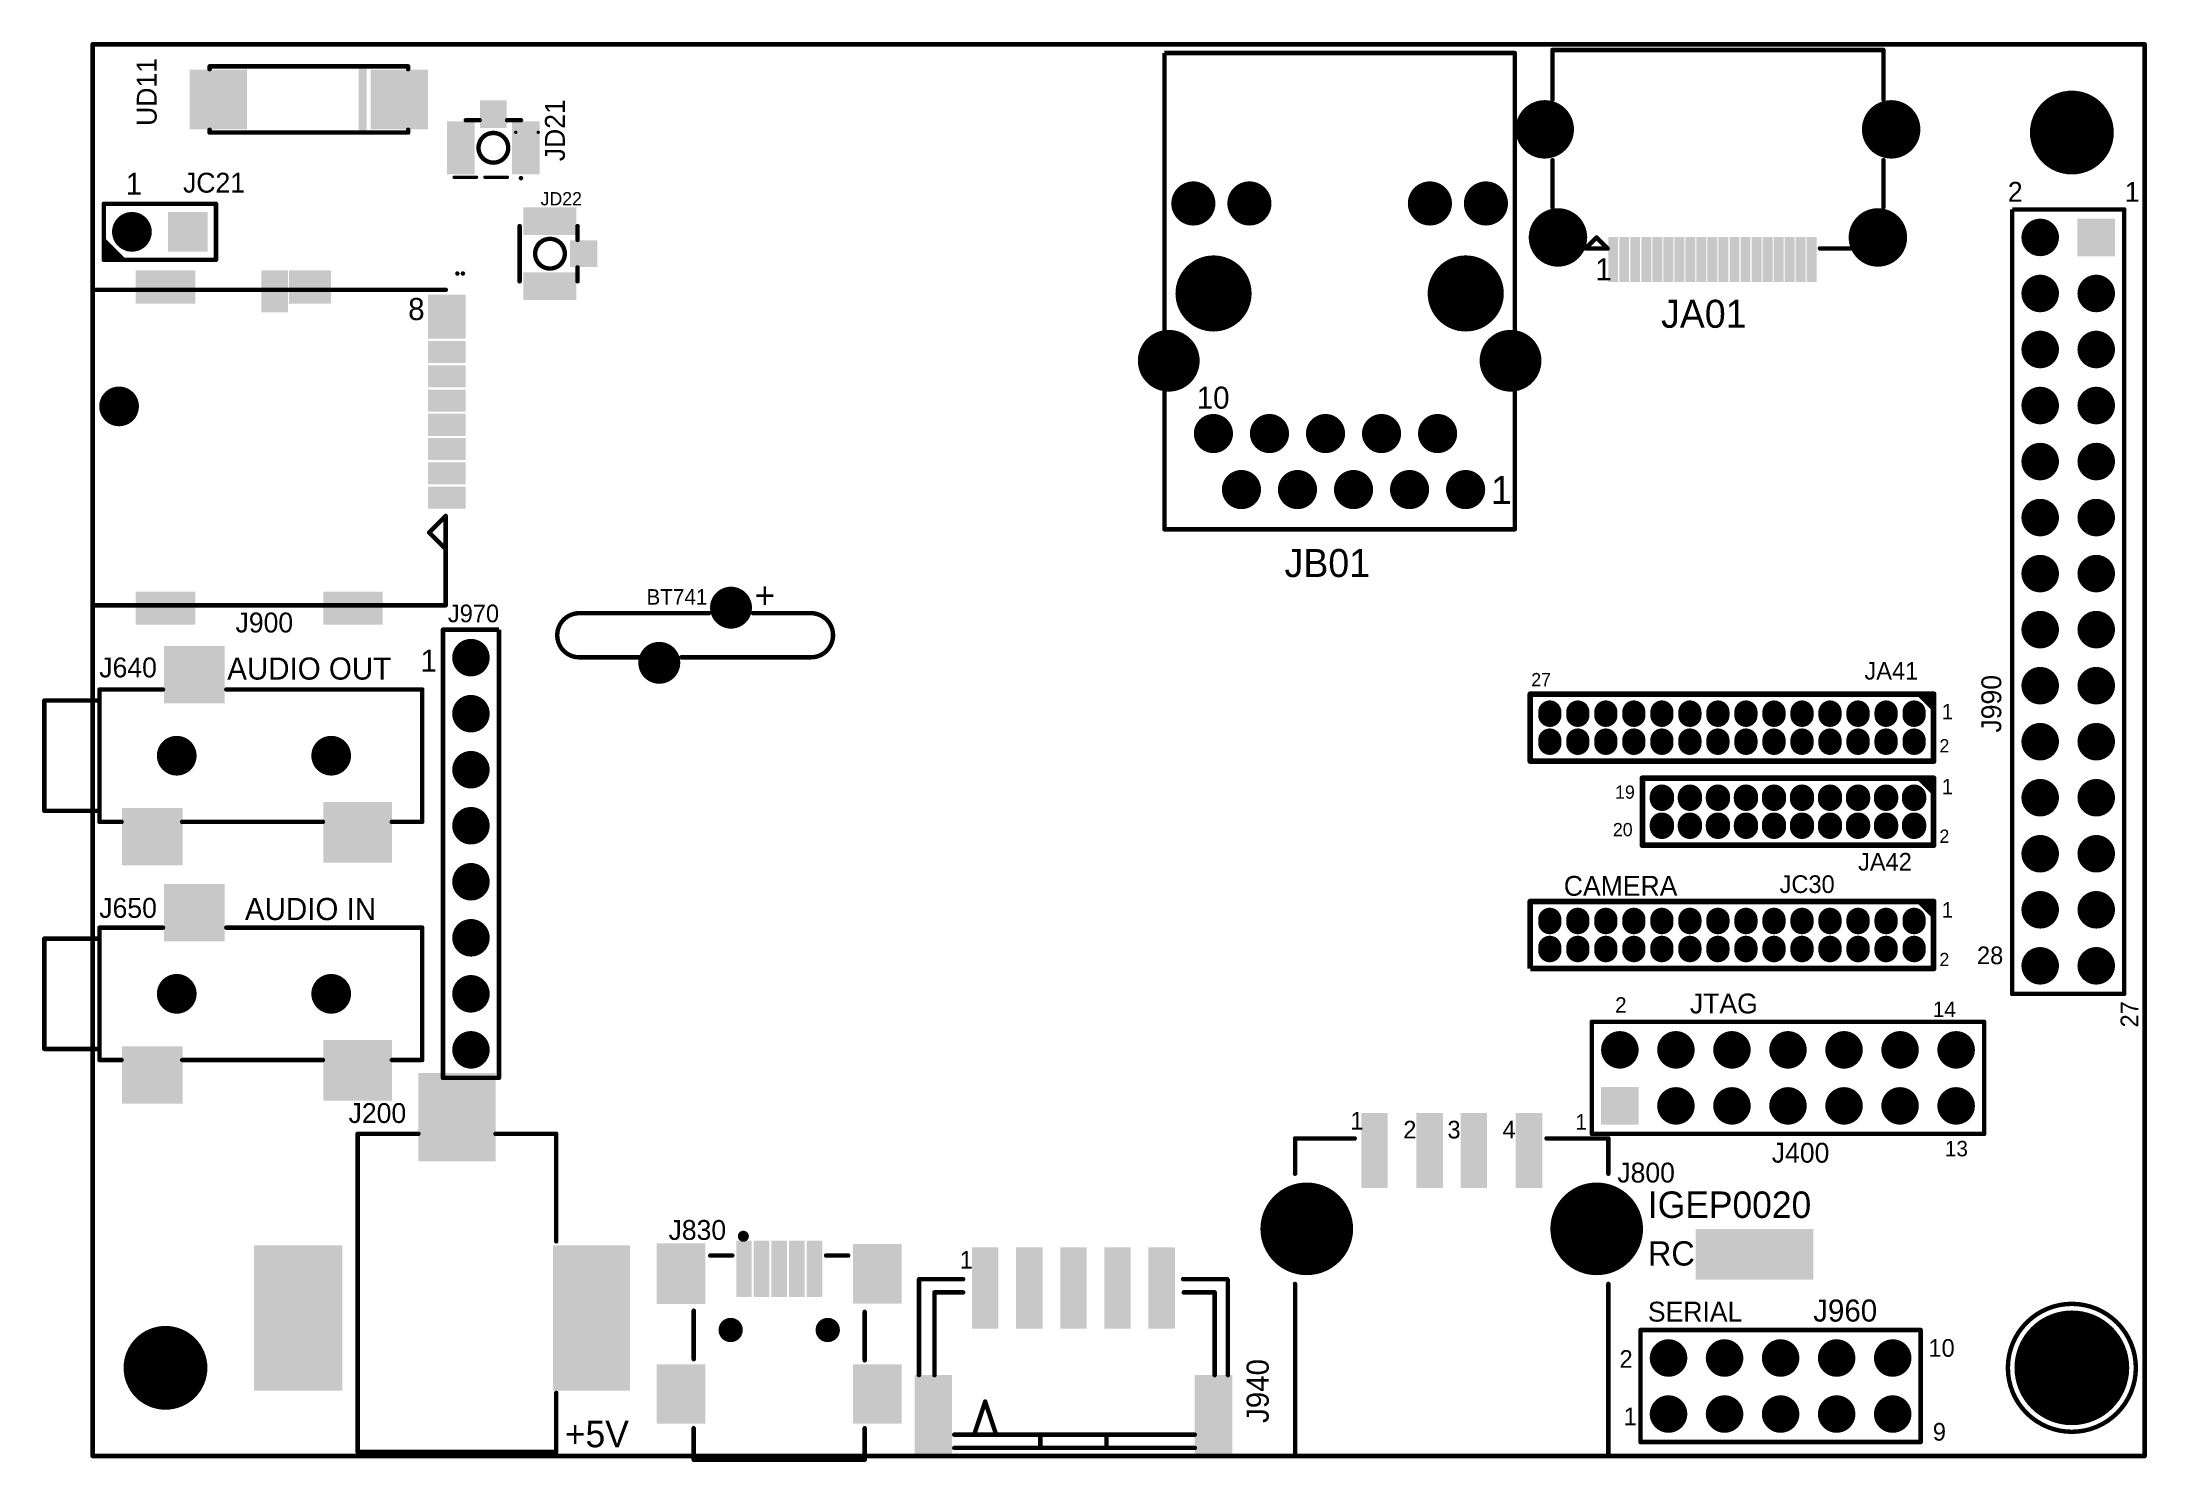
# Model space of a CAD drawing. Extents: x 3.1 to 98.5, y 19.6 to 84.
import ezdxf

# ---------------------------------------------------------------- set-up
doc = ezdxf.new("R2010")
doc.units = 0
doc.header["$MEASUREMENT"] = 0
for name, color, linetype in [('MECHANICAL1', 6, 'CONTINUOUS'), ('TOPOVERLAY', 2, 'CONTINUOUS'), ('TOPSOLDER', 216, 'CONTINUOUS')]:
    doc.layers.add(name, color=color, linetype=linetype)

msp = doc.modelspace()

# ---------------------------------------------------------------- texts
at = {"layer": 'TOPOVERLAY'}
for s, height, rotation, p in [('UD11', 0.9, 90, (8.314, 80.158)), ('JD21', 0.9, 90, (26.814, 78.558)), ('1', 1, 360, (6.91, 77.035)), ('2', 0.9, 360, (92.214, 76.722)), ('1', 0.9, 360, (97.514, 76.722)), ('1', 1, 360, (73.514, 73.158)), ('8', 1, 360, (19.714, 71.358)), ('10', 1, 360, (55.452, 67.34)), ('1', 1.27, 360, (68.787, 63.022)), ('+', 1.2, 180, (36.344, 59.444)), ('J990', 0.9, 90, (91.914, 52.658)), ('28', 0.8, 360, (90.814, 42.158)), ('2', 0.7, 360, (74.414, 39.958)), ('14', 0.7, 360, (88.814, 39.758)), ('27', 0.8, 90, (98.124, 39.289)), ('1', 0.8, 360, (62.414, 34.658)), ('1', 0.7, 360, (72.614, 34.658)), ('2', 0.8, 360, (64.814, 34.258)), ('3', 0.8, 360, (66.814, 34.258)), ('4', 0.8, 360, (69.314, 34.258)), ('13', 0.7, 360, (89.361, 33.447)), ('1', 0.8, 360, (44.714, 28.358)), ('10', 0.8, 360, (88.614, 24.358)), ('J940', 1, 90, (58.714, 21.358)), ('2', 0.8, 360, (74.614, 23.858)), ('1', 0.8, 360, (74.802, 21.255)), ('9', 0.8, 360, (88.814, 20.558))]:
    msp.add_text(s, height=height, rotation=rotation, dxfattribs=at).set_placement(p)
for s, height, p in [('JC21', 0.9, (9.51, 77.135)), ('JD22', 0.6, (25.714, 76.558)), ('BT741', 0.7, (30.514, 58.458)), ('J970', 0.8, (21.514, 57.658)), ('J900', 0.9, (11.89, 57.196)), ('1', 1, (20.273, 55.418)), ('J640', 0.9, (5.714, 55.158)), ('AUDIO OUT', 1, (11.514, 55.058)), ('27', 0.6, (70.614, 54.758)), ('JA41', 0.8, (85.714, 55.058)), ('1', 0.7, (89.214, 53.258)), ('2', 0.6, (89.114, 51.758)), ('19', 0.6, (74.414, 49.658)), ('1', 0.7, (89.214, 49.858)), ('20', 0.6, (74.314, 47.958)), ('2', 0.6, (89.114, 47.658)), ('JA42', 0.8, (85.424, 46.401)), ('CAMERA', 0.9, (72.089, 45.258)), ('JC30', 0.8, (81.868, 45.385)), ('J650', 0.9, (5.714, 44.258)), ('AUDIO IN', 1, (12.314, 44.158)), ('1', 0.7, (89.214, 44.27)), ('2', 0.6, (89.114, 42.07)), ('JTAG', 0.9, (77.804, 39.924)), ('J200', 0.9, (17.014, 34.958)), ('J400', 0.9, (81.514, 33.158)), ('J800', 0.9, (74.514, 32.258)), ('IGEP0020', 1.2, (75.899, 30.653)), ('J830', 0.9, (31.514, 29.658)), ('RC', 1.1, (75.899, 28.494)), ('SERIAL', 0.9, (75.899, 25.954)), ('J960', 1, (83.392, 25.954)), ('+5V', 1.2, (26.814, 20.258))]:
    msp.add_text(s, height=height, dxfattribs=at).set_placement(p)
at = {"layer": 'TOPOVERLAY', "linetype": 'CONTINUOUS'}
for s, p in [('JA01', (76.498, 71.007)), ('JB01', (59.434, 59.708))]:
    msp.add_text(s, height=1.27, dxfattribs=at).set_placement(p)

# ---------------------------------------------------------------- linework, layer by layer
at = {"layer": 'MECHANICAL1', "const_width": 0.203}
for points in [[(5.414, 83.858), (98.414, 83.858)], [(5.414, 19.858), (5.414, 83.858)], [(98.414, 19.858), (98.414, 83.858)], [(5.414, 19.858), (98.414, 19.858)]]:
    msp.add_lwpolyline(points, dxfattribs=at)
at = {"layer": 'MECHANICAL1', "const_width": 0.102}
for points in [[(5.363, 83.858, 1), (5.465, 83.858, 1)], [(5.363, 83.858, 1), (5.465, 83.858, 1)], [(98.363, 83.858, 1), (98.465, 83.858, 1)], [(98.363, 83.858, 1), (98.465, 83.858, 1)], [(5.363, 19.858, 1), (5.465, 19.858, 1)], [(5.363, 19.858, 1), (5.465, 19.858, 1)], [(98.363, 19.858, 1), (98.465, 19.858, 1)], [(98.363, 19.858, 1), (98.465, 19.858, 1)]]:
    msp.add_lwpolyline(points, format="xyb", close=True, dxfattribs=at)
at = {"layer": 'TOPOVERLAY'}
for points, const_width in [([(53.989, 83.463), (69.869, 83.463)], 0.203), ([(53.989, 61.873), (53.989, 83.463)], 0.203), ([(69.869, 61.873), (69.869, 83.463)], 0.203), ([(71.574, 81.353), (71.574, 83.603)], 0.203), ([(71.574, 83.603), (86.574, 83.603)], 0.203), ([(86.574, 81.353), (86.574, 83.603)], 0.203), ([(10.714, 82.858), (19.714, 82.858)], 0.203), ([(10.714, 82.733), (10.714, 82.858)], 0.203), ([(19.714, 82.733), (19.714, 82.858)], 0.203), ([(22.325, 80.417), (22.95, 80.417)], 0.203), ([(24.2, 80.417), (24.825, 80.417)], 0.203), ([(10.714, 79.858), (10.714, 79.983)], 0.203), ([(10.714, 79.858), (19.714, 79.858)], 0.203), ([(19.714, 79.858), (19.714, 79.983)], 0.203), ([(71.574, 76.478), (71.574, 78.603)], 0.203), ([(86.574, 76.478), (86.574, 78.603)], 0.203), ([(21.795, 77.831), (22.815, 77.831)], 0.15), ([(23.192, 77.831), (24.212, 77.831)], 0.15), ([(5.922, 76.627), (11.002, 76.627)], 0.203), ([(5.922, 74.087), (5.922, 76.627)], 0.203), ([(11.002, 74.087), (11.002, 76.627)], 0.203), ([(92.409, 40.813), (92.409, 76.373)], 0.203), ([(92.409, 76.373), (97.489, 76.373)], 0.203), ([(97.489, 40.813), (97.489, 76.373)], 0.203), ([(24.765, 73.116), (24.765, 75.616)], 0.203), ([(27.39, 74.991), (27.39, 75.616)], 0.203), ([(5.922, 74.976), (6.811, 74.087)], 0.203), ([(5.922, 74.722), (6.557, 74.087)], 0.203), ([(5.922, 74.468), (6.303, 74.087)], 0.203), ([(73.074, 74.603), (73.574, 75.103)], 0.203), ([(73.074, 74.603), (73.074, 74.603)], 0.203), ([(73.074, 74.603), (74.074, 74.603)], 0.203), ([(73.574, 75.103), (74.074, 74.603)], 0.203), ([(83.699, 74.603), (85.074, 74.603)], 0.203), ([(5.922, 74.214), (6.176, 74.214)], 0.203), ([(5.922, 74.087), (11.002, 74.087)], 0.203), ([(27.39, 73.116), (27.39, 73.741)], 0.203), ([(5.414, 72.728), (21.414, 72.728)], 0.203), ([(5.414, 58.428), (5.414, 72.728)], 0.203), ([(20.664, 61.728), (21.414, 62.478)], 0.203), ([(21.414, 58.428), (21.414, 62.478)], 0.203), ([(20.664, 61.728), (21.414, 60.978)], 0.203), ([(21.414, 60.978), (21.414, 60.978)], 0.203), ([(53.989, 61.873), (69.869, 61.873)], 0.203), ([(5.414, 58.428), (21.414, 58.428)], 0.203), ([(21.289, 37.003), (21.289, 57.323)], 0.203), ([(21.289, 57.323), (23.829, 57.323)], 0.203), ([(23.829, 37.003), (23.829, 57.323)], 0.203), ([(27.469, 58.069), (33.344, 58.069)], 0.203), ([(35.344, 58.069), (37.969, 58.069)], 0.203), ([(27.469, 56.069), (30.219, 56.069)], 0.203), ([(32.094, 56.069), (37.969, 56.069)], 0.203), ([(5.724, 54.608), (8.599, 54.608)], 0.203), ([(5.724, 48.608), (5.724, 54.608)], 0.203), ([(11.474, 54.608), (20.349, 54.608)], 0.203), ([(20.349, 48.608), (20.349, 54.608)], 0.203), ([(70.569, 51.358), (70.569, 54.398)], 0.254), ([(70.569, 54.398), (88.849, 54.398)], 0.254), ([(88.214, 54.398), (88.849, 53.763)], 0.254), ([(88.464, 54.398), (88.849, 54.013)], 0.254), ([(88.849, 51.358), (88.849, 54.398)], 0.254), ([(3.224, 49.108), (3.224, 54.108)], 0.203), ([(3.224, 54.108), (5.724, 54.108)], 0.203), ([(70.569, 51.358), (88.849, 51.358)], 0.254), ([(75.649, 47.548), (75.649, 50.588)], 0.254), ([(75.649, 50.588), (88.849, 50.588)], 0.254), ([(88.214, 50.588), (88.849, 49.953)], 0.254), ([(88.464, 50.588), (88.849, 50.203)], 0.254), ([(88.849, 47.548), (88.849, 50.588)], 0.254), ([(3.224, 49.108), (5.724, 49.108)], 0.203), ([(5.724, 48.608), (6.724, 48.608)], 0.203), ([(9.474, 48.608), (15.849, 48.608)], 0.203), ([(18.974, 48.608), (20.349, 48.608)], 0.203), ([(75.649, 47.548), (88.849, 47.548)], 0.254), ([(70.569, 45), (88.849, 45)], 0.254), ([(70.569, 41.96), (70.569, 45)], 0.254), ([(88.214, 45), (88.849, 44.365)], 0.254), ([(88.464, 45), (88.849, 44.615)], 0.254), ([(88.849, 41.96), (88.849, 45)], 0.254), ([(5.724, 37.813), (5.724, 43.813)], 0.203), ([(5.724, 43.813), (8.599, 43.813)], 0.203), ([(11.474, 43.813), (20.349, 43.813)], 0.203), ([(20.349, 37.813), (20.349, 43.813)], 0.203), ([(3.224, 43.313), (5.724, 43.313)], 0.203), ([(3.224, 38.313), (3.224, 43.313)], 0.203), ([(70.569, 41.96), (88.849, 41.96)], 0.254), ([(92.409, 40.813), (97.489, 40.813)], 0.203), ([(73.359, 39.543), (91.139, 39.543)], 0.203), ([(73.359, 34.463), (73.359, 39.543)], 0.203), ([(91.139, 34.463), (91.139, 39.543)], 0.203), ([(3.224, 38.313), (5.724, 38.313)], 0.203), ([(5.724, 37.813), (6.724, 37.813)], 0.203), ([(9.474, 37.813), (15.849, 37.813)], 0.203), ([(18.974, 37.813), (20.349, 37.813)], 0.203), ([(21.289, 37.003), (23.829, 37.003)], 0.203), ([(17.424, 20.043), (17.424, 34.468)], 0.203), ([(17.424, 34.468), (20.174, 34.468)], 0.203), ([(23.674, 34.468), (26.424, 34.468)], 0.203), ([(26.424, 29.593), (26.424, 34.468)], 0.203), ([(59.909, 34.258), (62.609, 34.258)], 0.203), ([(59.909, 32.658), (59.909, 34.258)], 0.203), ([(71.309, 34.258), (74.109, 34.258)], 0.203), ([(73.359, 34.463), (91.139, 34.463)], 0.203), ([(74.109, 32.658), (74.109, 34.258)], 0.203), ([(33.404, 28.948), (34.404, 28.948)], 0.2), ([(38.654, 28.948), (39.654, 28.948)], 0.2), ([(42.864, 27.878), (44.864, 27.878)], 0.2), ([(42.864, 23.528), (42.864, 27.878)], 0.2), ([(54.835, 27.878), (56.835, 27.878)], 0.2), ([(56.864, 27.878), (56.864, 23.528)], 0.2), ([(59.909, 19.858), (59.909, 27.658)], 0.203), ([(74.109, 19.858), (74.109, 27.658)], 0.203), ([(43.564, 27.278), (44.864, 27.278)], 0.203), ([(43.564, 27.278), (43.564, 23.528)], 0.203), ([(54.864, 27.278), (56.264, 27.278)], 0.203), ([(56.264, 23.528), (56.264, 27.278)], 0.203), ([(32.654, 24.248), (32.654, 26.448)], 0.2), ([(40.404, 24.198), (40.404, 26.398)], 0.2), ([(75.564, 20.493), (75.564, 25.573)], 0.203), ([(75.564, 25.573), (88.264, 25.573)], 0.203), ([(88.264, 20.493), (88.264, 25.573)], 0.203), ([(26.424, 20.043), (26.424, 22.718)], 0.203), ([(45.364, 20.828), (45.864, 22.328)], 0.2), ([(45.864, 22.328), (46.364, 20.828)], 0.2), ([(32.654, 19.693), (32.654, 21.123)], 0.2), ([(40.404, 19.693), (40.404, 21.123)], 0.2), ([(17.424, 20.043), (26.424, 20.043)], 0.203), ([(44.464, 20.828), (55.364, 20.828)], 0.203), ([(44.464, 20.228), (55.364, 20.228)], 0.2), ([(48.364, 20.228), (48.364, 20.728)], 0.203), ([(51.364, 20.228), (51.364, 20.728)], 0.203), ([(75.564, 20.493), (88.264, 20.493)], 0.203), ([(32.654, 19.693), (40.404, 19.693)], 0.2), ([(59.909, 19.858), (74.109, 19.858)], 0.203)]:
    msp.add_lwpolyline(points, dxfattribs=dict(at, const_width=const_width))
for points, const_width in [([(69.818, 83.463, 1), (69.92, 83.463, 1)], 0.102), ([(69.818, 83.463, 1), (69.92, 83.463, 1)], 0.102), ([(71.523, 83.603, 1), (71.625, 83.603, 1)], 0.102), ([(71.523, 83.603, 1), (71.625, 83.603, 1)], 0.102), ([(86.523, 83.603, 1), (86.625, 83.603, 1)], 0.102), ([(86.523, 83.603, 1), (86.625, 83.603, 1)], 0.102), ([(10.663, 82.858, 1), (10.765, 82.858, 1)], 0.102), ([(10.663, 82.858, 1), (10.765, 82.858, 1)], 0.102), ([(10.663, 82.733, 1), (10.765, 82.733, 1)], 0.102), ([(19.663, 82.858, 1), (19.765, 82.858, 1)], 0.102), ([(19.663, 82.858, 1), (19.765, 82.858, 1)], 0.102), ([(19.663, 82.733, 1), (19.765, 82.733, 1)], 0.102), ([(71.523, 81.353, 1), (71.625, 81.353, 1)], 0.102), ([(86.523, 81.353, 1), (86.625, 81.353, 1)], 0.102), ([(22.274, 80.417, 1), (22.376, 80.417, 1)], 0.102), ([(22.899, 80.417, 1), (23.001, 80.417, 1)], 0.102), ([(24.149, 80.417, 1), (24.251, 80.417, 1)], 0.102), ([(24.774, 80.417, 1), (24.876, 80.417, 1)], 0.102), ([(10.663, 79.983, 1), (10.765, 79.983, 1)], 0.102), ([(10.663, 79.858, 1), (10.765, 79.858, 1)], 0.102), ([(10.663, 79.858, 1), (10.765, 79.858, 1)], 0.102), ([(19.663, 79.983, 1), (19.765, 79.983, 1)], 0.102), ([(19.663, 79.858, 1), (19.765, 79.858, 1)], 0.102), ([(19.663, 79.858, 1), (19.765, 79.858, 1)], 0.102), ([(24.248, 79.167, 1), (22.902, 79.167, 1)], 0.2), ([(22.852, 79.167, 1), (22.952, 79.167, 1)], 0.1), ([(24.198, 79.167, 1), (24.298, 79.167, 1)], 0.1), ([(24.551, 79.868, 1), (24.626, 79.868, 1)], 0.075), ([(24.551, 79.868, 1), (24.626, 79.868, 1)], 0.075), ([(25.571, 79.868, 1), (25.646, 79.868, 1)], 0.075), ([(25.571, 79.868, 1), (25.646, 79.868, 1)], 0.075), ([(71.523, 78.603, 1), (71.625, 78.603, 1)], 0.102), ([(86.523, 78.603, 1), (86.625, 78.603, 1)], 0.102), ([(21.757, 77.831, 1), (21.832, 77.831, 1)], 0.075), ([(21.757, 77.831, 1), (21.832, 77.831, 1)], 0.075), ([(22.777, 77.831, 1), (22.852, 77.831, 1)], 0.075), ([(22.777, 77.831, 1), (22.852, 77.831, 1)], 0.075), ([(23.154, 77.831, 1), (23.229, 77.831, 1)], 0.075), ([(24.174, 77.831, 1), (24.249, 77.831, 1)], 0.075), ([(24.174, 77.831, 1), (24.249, 77.831, 1)], 0.075), ([(24.774, 77.792, 1), (24.876, 77.792, 1)], 0.102), ([(5.871, 76.627, 1), (5.973, 76.627, 1)], 0.102), ([(5.871, 76.627, 1), (5.973, 76.627, 1)], 0.102), ([(10.951, 76.627, 1), (11.053, 76.627, 1)], 0.102), ([(10.951, 76.627, 1), (11.053, 76.627, 1)], 0.102), ([(71.523, 76.478, 1), (71.625, 76.478, 1)], 0.102), ([(86.523, 76.478, 1), (86.625, 76.478, 1)], 0.102), ([(97.438, 76.373, 1), (97.54, 76.373, 1)], 0.102), ([(97.438, 76.373, 1), (97.54, 76.373, 1)], 0.102), ([(24.714, 75.616, 1), (24.816, 75.616, 1)], 0.102), ([(27.339, 75.616, 1), (27.441, 75.616, 1)], 0.102), ([(5.871, 74.976, 1), (5.973, 74.976, 1)], 0.102), ([(5.871, 74.722, 1), (5.973, 74.722, 1)], 0.102), ([(5.871, 74.468, 1), (5.973, 74.468, 1)], 0.102), ([(26.813, 74.366, 1), (25.467, 74.366, 1)], 0.2), ([(25.417, 74.366, 1), (25.517, 74.366, 1)], 0.1), ([(26.763, 74.366, 1), (26.863, 74.366, 1)], 0.1), ([(27.339, 74.991, 1), (27.441, 74.991, 1)], 0.102), ([(73.023, 74.603, 1), (73.125, 74.603, 1)], 0.102), ([(73.023, 74.603, 1), (73.125, 74.603, 1)], 0.102), ([(73.023, 74.603, 1), (73.125, 74.603, 1)], 0.102), ([(73.023, 74.603, 1), (73.125, 74.603, 1)], 0.102), ([(73.523, 75.103, 1), (73.625, 75.103, 1)], 0.102), ([(73.523, 75.103, 1), (73.625, 75.103, 1)], 0.102), ([(74.023, 74.603, 1), (74.125, 74.603, 1)], 0.102), ([(74.023, 74.603, 1), (74.125, 74.603, 1)], 0.102), ([(83.648, 74.603, 1), (83.75, 74.603, 1)], 0.102), ([(85.023, 74.603, 1), (85.125, 74.603, 1)], 0.102), ([(5.871, 74.214, 1), (5.973, 74.214, 1)], 0.102), ([(5.871, 74.087, 1), (5.973, 74.087, 1)], 0.102), ([(5.871, 74.087, 1), (5.973, 74.087, 1)], 0.102), ([(6.125, 74.214, 1), (6.227, 74.214, 1)], 0.102), ([(6.252, 74.087, 1), (6.354, 74.087, 1)], 0.102), ([(6.506, 74.087, 1), (6.608, 74.087, 1)], 0.102), ([(6.76, 74.087, 1), (6.862, 74.087, 1)], 0.102), ([(10.951, 74.087, 1), (11.053, 74.087, 1)], 0.102), ([(10.951, 74.087, 1), (11.053, 74.087, 1)], 0.102), ([(21.894, 73.468, 1), (21.994, 73.468, 1)], 0.1), ([(22.144, 73.468, 1), (22.244, 73.468, 1)], 0.1), ([(27.339, 73.741, 1), (27.441, 73.741, 1)], 0.102), ([(5.363, 72.728, 1), (5.465, 72.728, 1)], 0.102), ([(5.363, 72.728, 1), (5.465, 72.728, 1)], 0.102), ([(21.363, 72.728, 1), (21.465, 72.728, 1)], 0.102), ([(24.714, 73.116, 1), (24.816, 73.116, 1)], 0.102), ([(27.339, 73.116, 1), (27.441, 73.116, 1)], 0.102), ([(21.363, 62.478, 1), (21.465, 62.478, 1)], 0.102), ([(21.363, 62.478, 1), (21.465, 62.478, 1)], 0.102), ([(20.613, 61.728, 1), (20.715, 61.728, 1)], 0.102), ([(20.613, 61.728, 1), (20.715, 61.728, 1)], 0.102), ([(21.363, 60.978, 1), (21.465, 60.978, 1)], 0.102), ([(21.363, 60.978, 1), (21.465, 60.978, 1)], 0.102), ([(21.363, 60.978, 1), (21.465, 60.978, 1)], 0.102), ([(53.938, 61.873, 1), (54.04, 61.873, 1)], 0.102), ([(53.938, 61.873, 1), (54.04, 61.873, 1)], 0.102), ([(69.818, 61.873, 1), (69.92, 61.873, 1)], 0.102), ([(69.818, 61.873, 1), (69.92, 61.873, 1)], 0.102), ([(5.363, 58.428, 1), (5.465, 58.428, 1)], 0.102), ([(5.363, 58.428, 1), (5.465, 58.428, 1)], 0.102), ([(21.363, 58.428, 1), (21.465, 58.428, 1)], 0.102), ([(21.363, 58.428, 1), (21.465, 58.428, 1)], 0.102), ([(21.238, 57.323, 1), (21.34, 57.323, 1)], 0.102), ([(21.238, 57.323, 1), (21.34, 57.323, 1)], 0.102), ([(27.418, 58.069, 1), (27.52, 58.069, 1)], 0.102), ([(27.419, 58.069, 1), (27.519, 58.069, 1)], 0.1), ([(33.293, 58.069, 1), (33.395, 58.069, 1)], 0.102), ([(35.293, 58.069, 1), (35.395, 58.069, 1)], 0.102), ([(37.918, 58.069, 1), (38.02, 58.069, 1)], 0.102), ([(37.919, 58.069, 1), (38.019, 58.069, 1)], 0.1), ([(27.418, 56.069, 1), (27.52, 56.069, 1)], 0.102), ([(27.419, 56.069, 1), (27.519, 56.069, 1)], 0.1), ([(30.168, 56.069, 1), (30.27, 56.069, 1)], 0.102), ([(32.043, 56.069, 1), (32.145, 56.069, 1)], 0.102), ([(37.918, 56.069, 1), (38.02, 56.069, 1)], 0.102), ([(37.919, 56.069, 1), (38.019, 56.069, 1)], 0.1), ([(5.673, 54.608, 1), (5.775, 54.608, 1)], 0.102), ([(5.673, 54.608, 1), (5.775, 54.608, 1)], 0.102), ([(8.548, 54.608, 1), (8.65, 54.608, 1)], 0.102), ([(11.423, 54.608, 1), (11.525, 54.608, 1)], 0.102), ([(20.298, 54.608, 1), (20.4, 54.608, 1)], 0.102), ([(20.298, 54.608, 1), (20.4, 54.608, 1)], 0.102), ([(70.505, 54.398, 1), (70.632, 54.398, 1)], 0.127), ([(70.505, 54.398, 1), (70.632, 54.398, 1)], 0.127), ([(88.15, 54.398, 1), (88.277, 54.398, 1)], 0.127), ([(88.4, 54.398, 1), (88.527, 54.398, 1)], 0.127), ([(88.785, 54.398, 1), (88.912, 54.398, 1)], 0.127), ([(88.785, 54.398, 1), (88.912, 54.398, 1)], 0.127), ([(3.173, 54.108, 1), (3.275, 54.108, 1)], 0.102), ([(3.173, 54.108, 1), (3.275, 54.108, 1)], 0.102), ([(5.673, 54.108, 1), (5.775, 54.108, 1)], 0.102), ([(88.785, 54.013, 1), (88.912, 54.013, 1)], 0.127), ([(88.785, 53.763, 1), (88.912, 53.763, 1)], 0.127), ([(70.505, 51.358, 1), (70.632, 51.358, 1)], 0.127), ([(70.505, 51.358, 1), (70.632, 51.358, 1)], 0.127), ([(75.585, 50.588, 1), (75.712, 50.588, 1)], 0.127), ([(75.585, 50.588, 1), (75.712, 50.588, 1)], 0.127), ([(88.15, 50.588, 1), (88.277, 50.588, 1)], 0.127), ([(88.4, 50.588, 1), (88.527, 50.588, 1)], 0.127), ([(88.785, 51.358, 1), (88.912, 51.358, 1)], 0.127), ([(88.785, 51.358, 1), (88.912, 51.358, 1)], 0.127), ([(88.785, 50.588, 1), (88.912, 50.588, 1)], 0.127), ([(88.785, 50.588, 1), (88.912, 50.588, 1)], 0.127), ([(88.785, 50.203, 1), (88.912, 50.203, 1)], 0.127), ([(88.785, 49.953, 1), (88.912, 49.953, 1)], 0.127), ([(3.173, 49.108, 1), (3.275, 49.108, 1)], 0.102), ([(3.173, 49.108, 1), (3.275, 49.108, 1)], 0.102), ([(5.673, 49.108, 1), (5.775, 49.108, 1)], 0.102), ([(5.673, 48.608, 1), (5.775, 48.608, 1)], 0.102), ([(5.673, 48.608, 1), (5.775, 48.608, 1)], 0.102), ([(6.673, 48.608, 1), (6.775, 48.608, 1)], 0.102), ([(9.423, 48.608, 1), (9.525, 48.608, 1)], 0.102), ([(15.798, 48.608, 1), (15.9, 48.608, 1)], 0.102), ([(18.923, 48.608, 1), (19.025, 48.608, 1)], 0.102), ([(20.298, 48.608, 1), (20.4, 48.608, 1)], 0.102), ([(20.298, 48.608, 1), (20.4, 48.608, 1)], 0.102), ([(75.585, 47.548, 1), (75.712, 47.548, 1)], 0.127), ([(75.585, 47.548, 1), (75.712, 47.548, 1)], 0.127), ([(88.785, 47.548, 1), (88.912, 47.548, 1)], 0.127), ([(88.785, 47.548, 1), (88.912, 47.548, 1)], 0.127), ([(70.505, 45, 1), (70.632, 45, 1)], 0.127), ([(70.505, 45, 1), (70.632, 45, 1)], 0.127), ([(88.15, 45, 1), (88.277, 45, 1)], 0.127), ([(88.4, 45, 1), (88.527, 45, 1)], 0.127), ([(88.785, 45, 1), (88.912, 45, 1)], 0.127), ([(88.785, 45, 1), (88.912, 45, 1)], 0.127), ([(5.673, 43.813, 1), (5.775, 43.813, 1)], 0.102), ([(5.673, 43.813, 1), (5.775, 43.813, 1)], 0.102), ([(8.548, 43.813, 1), (8.65, 43.813, 1)], 0.102), ([(11.423, 43.813, 1), (11.525, 43.813, 1)], 0.102), ([(20.298, 43.813, 1), (20.4, 43.813, 1)], 0.102), ([(20.298, 43.813, 1), (20.4, 43.813, 1)], 0.102), ([(88.785, 44.615, 1), (88.912, 44.615, 1)], 0.127), ([(88.785, 44.365, 1), (88.912, 44.365, 1)], 0.127), ([(3.173, 43.313, 1), (3.275, 43.313, 1)], 0.102), ([(3.173, 43.313, 1), (3.275, 43.313, 1)], 0.102), ([(5.673, 43.313, 1), (5.775, 43.313, 1)], 0.102), ([(88.785, 41.96, 1), (88.912, 41.96, 1)], 0.127), ([(88.785, 41.96, 1), (88.912, 41.96, 1)], 0.127), ([(92.358, 40.813, 1), (92.46, 40.813, 1)], 0.102), ([(92.358, 40.813, 1), (92.46, 40.813, 1)], 0.102), ([(97.438, 40.813, 1), (97.54, 40.813, 1)], 0.102), ([(97.438, 40.813, 1), (97.54, 40.813, 1)], 0.102), ([(73.308, 39.543, 1), (73.41, 39.543, 1)], 0.102), ([(73.308, 39.543, 1), (73.41, 39.543, 1)], 0.102), ([(91.088, 39.543, 1), (91.19, 39.543, 1)], 0.102), ([(91.088, 39.543, 1), (91.19, 39.543, 1)], 0.102), ([(3.173, 38.313, 1), (3.275, 38.313, 1)], 0.102), ([(3.173, 38.313, 1), (3.275, 38.313, 1)], 0.102), ([(5.673, 38.313, 1), (5.775, 38.313, 1)], 0.102), ([(5.673, 37.813, 1), (5.775, 37.813, 1)], 0.102), ([(5.673, 37.813, 1), (5.775, 37.813, 1)], 0.102), ([(6.673, 37.813, 1), (6.775, 37.813, 1)], 0.102), ([(9.423, 37.813, 1), (9.525, 37.813, 1)], 0.102), ([(15.798, 37.813, 1), (15.9, 37.813, 1)], 0.102), ([(18.923, 37.813, 1), (19.025, 37.813, 1)], 0.102), ([(20.298, 37.813, 1), (20.4, 37.813, 1)], 0.102), ([(20.298, 37.813, 1), (20.4, 37.813, 1)], 0.102), ([(21.238, 37.003, 1), (21.34, 37.003, 1)], 0.102), ([(21.238, 37.003, 1), (21.34, 37.003, 1)], 0.102), ([(23.778, 37.003, 1), (23.88, 37.003, 1)], 0.102), ([(23.778, 37.003, 1), (23.88, 37.003, 1)], 0.102), ([(17.373, 34.468, 1), (17.475, 34.468, 1)], 0.102), ([(17.373, 34.468, 1), (17.475, 34.468, 1)], 0.102), ([(20.123, 34.468, 1), (20.225, 34.468, 1)], 0.102), ([(23.623, 34.468, 1), (23.725, 34.468, 1)], 0.102), ([(26.373, 34.468, 1), (26.475, 34.468, 1)], 0.102), ([(26.373, 34.468, 1), (26.475, 34.468, 1)], 0.102), ([(59.858, 34.258, 1), (59.96, 34.258, 1)], 0.102), ([(59.858, 34.258, 1), (59.96, 34.258, 1)], 0.102), ([(62.558, 34.258, 1), (62.66, 34.258, 1)], 0.102), ([(71.258, 34.258, 1), (71.36, 34.258, 1)], 0.102), ([(73.308, 34.463, 1), (73.41, 34.463, 1)], 0.102), ([(73.308, 34.463, 1), (73.41, 34.463, 1)], 0.102), ([(74.058, 34.258, 1), (74.16, 34.258, 1)], 0.102), ([(74.058, 34.258, 1), (74.16, 34.258, 1)], 0.102), ([(91.088, 34.463, 1), (91.19, 34.463, 1)], 0.102), ([(91.088, 34.463, 1), (91.19, 34.463, 1)], 0.102), ([(59.858, 32.658, 1), (59.96, 32.658, 1)], 0.102), ([(74.058, 32.658, 1), (74.16, 32.658, 1)], 0.102), ([(26.373, 29.593, 1), (26.475, 29.593, 1)], 0.102), ([(35.029, 29.823, 1), (34.779, 29.823, 1)], 0.25), ([(34.716, 29.823, 1), (34.841, 29.823, 1)], 0.125), ([(34.966, 29.823, 1), (35.091, 29.823, 1)], 0.125), ([(33.354, 28.948, 1), (33.454, 28.948, 1)], 0.1), ([(34.354, 28.948, 1), (34.454, 28.948, 1)], 0.1), ([(38.604, 28.948, 1), (38.704, 28.948, 1)], 0.1), ([(39.604, 28.948, 1), (39.704, 28.948, 1)], 0.1), ([(42.814, 27.878, 1), (42.914, 27.878, 1)], 0.1), ([(42.814, 27.878, 1), (42.914, 27.878, 1)], 0.1), ([(44.814, 27.878, 1), (44.914, 27.878, 1)], 0.1), ([(54.785, 27.878, 1), (54.885, 27.878, 1)], 0.1), ([(54.785, 27.878, 1), (54.885, 27.878, 1)], 0.1), ([(56.785, 27.878, 1), (56.885, 27.878, 1)], 0.1), ([(59.858, 27.658, 1), (59.96, 27.658, 1)], 0.102), ([(74.058, 27.658, 1), (74.16, 27.658, 1)], 0.102), ([(43.513, 27.278, 1), (43.615, 27.278, 1)], 0.102), ([(43.513, 27.278, 1), (43.615, 27.278, 1)], 0.102), ([(44.813, 27.278, 1), (44.915, 27.278, 1)], 0.102), ([(54.813, 27.278, 1), (54.915, 27.278, 1)], 0.102), ([(56.213, 27.278, 1), (56.315, 27.278, 1)], 0.102), ([(56.213, 27.278, 1), (56.315, 27.278, 1)], 0.102), ([(98.014, 23.858, 1), (92.214, 23.858, 1)], 0.2), ([(32.604, 26.448, 1), (32.704, 26.448, 1)], 0.1), ([(40.354, 26.398, 1), (40.454, 26.398, 1)], 0.1), ([(75.513, 25.573, 1), (75.615, 25.573, 1)], 0.102), ([(75.513, 25.573, 1), (75.615, 25.573, 1)], 0.102), ([(88.213, 25.573, 1), (88.315, 25.573, 1)], 0.102), ([(88.213, 25.573, 1), (88.315, 25.573, 1)], 0.102), ([(32.604, 24.248, 1), (32.704, 24.248, 1)], 0.1), ([(40.354, 24.198, 1), (40.454, 24.198, 1)], 0.1), ([(92.164, 23.858, 1), (92.264, 23.858, 1)], 0.1), ([(97.964, 23.858, 1), (98.064, 23.858, 1)], 0.1), ([(42.814, 23.528, 1), (42.914, 23.528, 1)], 0.1), ([(43.513, 23.528, 1), (43.615, 23.528, 1)], 0.102), ([(56.213, 23.528, 1), (56.315, 23.528, 1)], 0.102), ([(56.814, 23.528, 1), (56.914, 23.528, 1)], 0.1), ([(26.373, 22.718, 1), (26.475, 22.718, 1)], 0.102), ([(45.814, 22.328, 1), (45.914, 22.328, 1)], 0.1), ([(45.814, 22.328, 1), (45.914, 22.328, 1)], 0.1), ([(32.604, 21.123, 1), (32.704, 21.123, 1)], 0.1), ([(40.354, 21.123, 1), (40.454, 21.123, 1)], 0.1), ([(17.373, 20.043, 1), (17.475, 20.043, 1)], 0.102), ([(17.373, 20.043, 1), (17.475, 20.043, 1)], 0.102), ([(26.373, 20.043, 1), (26.475, 20.043, 1)], 0.102), ([(26.373, 20.043, 1), (26.475, 20.043, 1)], 0.102), ([(44.413, 20.828, 1), (44.515, 20.828, 1)], 0.102), ([(44.414, 20.228, 1), (44.514, 20.228, 1)], 0.1), ([(45.314, 20.828, 1), (45.414, 20.828, 1)], 0.1), ([(46.314, 20.828, 1), (46.414, 20.828, 1)], 0.1), ([(48.313, 20.728, 1), (48.415, 20.728, 1)], 0.102), ([(48.313, 20.228, 1), (48.415, 20.228, 1)], 0.102), ([(51.313, 20.728, 1), (51.415, 20.728, 1)], 0.102), ([(51.313, 20.228, 1), (51.415, 20.228, 1)], 0.102), ([(55.313, 20.828, 1), (55.415, 20.828, 1)], 0.102), ([(55.314, 20.228, 1), (55.414, 20.228, 1)], 0.1), ([(75.513, 20.493, 1), (75.615, 20.493, 1)], 0.102), ([(75.513, 20.493, 1), (75.615, 20.493, 1)], 0.102), ([(88.213, 20.493, 1), (88.315, 20.493, 1)], 0.102), ([(88.213, 20.493, 1), (88.315, 20.493, 1)], 0.102), ([(32.604, 19.693, 1), (32.704, 19.693, 1)], 0.1), ([(32.604, 19.693, 1), (32.704, 19.693, 1)], 0.1), ([(40.354, 19.693, 1), (40.454, 19.693, 1)], 0.1), ([(40.354, 19.693, 1), (40.454, 19.693, 1)], 0.1), ([(59.858, 19.858, 1), (59.96, 19.858, 1)], 0.102), ([(59.858, 19.858, 1), (59.96, 19.858, 1)], 0.102), ([(74.058, 19.858, 1), (74.16, 19.858, 1)], 0.102), ([(74.058, 19.858, 1), (74.16, 19.858, 1)], 0.102)]:
    msp.add_lwpolyline(points, format="xyb", close=True, dxfattribs=dict(at, const_width=const_width))
at = {"layer": 'TOPOVERLAY', "const_width": 0.2}
for points in [[(27.469, 56.069, -1), (27.469, 58.069)], [(37.969, 58.069, -1), (37.969, 56.069)]]:
    msp.add_lwpolyline(points, format="xyb", dxfattribs=at)
at = {"layer": 'TOPOVERLAY'}
for points in [[(17.839, 82.858), (17.464, 82.858), (17.839, 79.858), (17.464, 79.858)], [(78.058, 27.859), (83.392, 27.859), (78.058, 30.159), (83.392, 30.159)]]:
    msp.add_solid(points, dxfattribs=at)
at = {"layer": 'TOPSOLDER'}
for points, const_width in [([(70.561, 80.003, 1), (71.886, 80.003, 1)], 1.325), ([(86.261, 80.003, 1), (87.586, 80.003, 1)], 1.325), ([(94.164, 79.858, 1), (96.064, 79.858, 1)], 1.9), ([(54.799, 76.643, 1), (55.799, 76.643, 1)], 1), ([(57.339, 76.643, 1), (58.339, 76.643, 1)], 1), ([(65.519, 76.643, 1), (66.519, 76.643, 1)], 1), ([(68.059, 76.643, 1), (69.059, 76.643, 1)], 1), ([(71.161, 75.103, 1), (72.486, 75.103, 1)], 1.325), ([(85.661, 75.103, 1), (86.986, 75.103, 1)], 1.325), ([(6.742, 75.357, 1), (7.642, 75.357, 1)], 0.9), ([(93.254, 75.103, 1), (94.104, 75.103, 1)], 0.85), ([(55.351, 72.563, 1), (57.076, 72.563, 1)], 1.725), ([(66.781, 72.563, 1), (68.506, 72.563, 1)], 1.725), ([(93.254, 72.563, 1), (94.104, 72.563, 1)], 0.85), ([(95.794, 72.563, 1), (96.644, 72.563, 1)], 0.85), ([(53.484, 69.513, 1), (54.884, 69.513, 1)], 1.4), ([(68.974, 69.513, 1), (70.374, 69.513, 1)], 1.4), ([(93.254, 70.023, 1), (94.104, 70.023, 1)], 0.85), ([(95.794, 70.023, 1), (96.644, 70.023, 1)], 0.85), ([(6.16, 67.444, 1), (7.06, 67.444, 1)], 0.9), ([(6.31, 67.444, 1), (6.91, 67.444, 1)], 0.6), ([(93.254, 67.483, 1), (94.104, 67.483, 1)], 0.85), ([(95.794, 67.483, 1), (96.644, 67.483, 1)], 0.85), ([(55.765, 66.213, 1), (56.652, 66.213, 1)], 0.887), ([(58.305, 66.213, 1), (59.192, 66.213, 1)], 0.887), ([(60.845, 66.213, 1), (61.732, 66.213, 1)], 0.887), ([(63.385, 66.213, 1), (64.272, 66.213, 1)], 0.887), ([(65.925, 66.213, 1), (66.812, 66.213, 1)], 0.887), ([(93.254, 64.943, 1), (94.104, 64.943, 1)], 0.85), ([(95.794, 64.943, 1), (96.644, 64.943, 1)], 0.85), ([(57.035, 63.673, 1), (57.922, 63.673, 1)], 0.887), ([(59.575, 63.673, 1), (60.462, 63.673, 1)], 0.887), ([(62.115, 63.673, 1), (63.002, 63.673, 1)], 0.887), ([(64.655, 63.673, 1), (65.542, 63.673, 1)], 0.887), ([(67.195, 63.673, 1), (68.082, 63.673, 1)], 0.887), ([(93.254, 62.403, 1), (94.104, 62.403, 1)], 0.85), ([(95.794, 62.403, 1), (96.644, 62.403, 1)], 0.85), ([(93.254, 59.863, 1), (94.104, 59.863, 1)], 0.85), ([(95.794, 59.863, 1), (96.644, 59.863, 1)], 0.85), ([(33.869, 58.319, 1), (34.819, 58.319, 1)], 0.95), ([(93.254, 57.323, 1), (94.104, 57.323, 1)], 0.85), ([(95.794, 57.323, 1), (96.644, 57.323, 1)], 0.85), ([(22.134, 56.053, 1), (22.984, 56.053, 1)], 0.85), ([(30.619, 55.819, 1), (31.569, 55.819, 1)], 0.95), ([(93.254, 54.783, 1), (94.104, 54.783, 1)], 0.85), ([(95.794, 54.783, 1), (96.644, 54.783, 1)], 0.85), ([(22.134, 53.513, 1), (22.984, 53.513, 1)], 0.85), ([(71.191, 53.588, 1), (71.716, 53.588, 1)], 0.525), ([(71.191, 53.438, 1), (71.716, 53.438, 1)], 0.525), ([(72.461, 53.588, 1), (72.986, 53.588, 1)], 0.525), ([(72.461, 53.438, 1), (72.986, 53.438, 1)], 0.525), ([(73.731, 53.588, 1), (74.256, 53.588, 1)], 0.525), ([(73.731, 53.438, 1), (74.256, 53.438, 1)], 0.525), ([(75.001, 53.588, 1), (75.526, 53.588, 1)], 0.525), ([(75.001, 53.438, 1), (75.526, 53.438, 1)], 0.525), ([(76.271, 53.588, 1), (76.796, 53.588, 1)], 0.525), ([(76.271, 53.438, 1), (76.796, 53.438, 1)], 0.525), ([(77.541, 53.588, 1), (78.066, 53.588, 1)], 0.525), ([(77.541, 53.438, 1), (78.066, 53.438, 1)], 0.525), ([(78.811, 53.588, 1), (79.336, 53.588, 1)], 0.525), ([(78.811, 53.438, 1), (79.336, 53.438, 1)], 0.525), ([(80.081, 53.588, 1), (80.606, 53.588, 1)], 0.525), ([(80.081, 53.438, 1), (80.606, 53.438, 1)], 0.525), ([(81.351, 53.588, 1), (81.876, 53.588, 1)], 0.525), ([(81.351, 53.438, 1), (81.876, 53.438, 1)], 0.525), ([(82.621, 53.588, 1), (83.146, 53.588, 1)], 0.525), ([(82.621, 53.438, 1), (83.146, 53.438, 1)], 0.525), ([(83.891, 53.588, 1), (84.416, 53.588, 1)], 0.525), ([(83.891, 53.438, 1), (84.416, 53.438, 1)], 0.525), ([(85.161, 53.588, 1), (85.686, 53.588, 1)], 0.525), ([(85.161, 53.438, 1), (85.686, 53.438, 1)], 0.525), ([(86.431, 53.588, 1), (86.956, 53.588, 1)], 0.525), ([(86.431, 53.438, 1), (86.956, 53.438, 1)], 0.525), ([(87.701, 53.588, 1), (88.226, 53.588, 1)], 0.525), ([(87.701, 53.438, 1), (88.226, 53.438, 1)], 0.525), ([(8.774, 51.608, 1), (9.674, 51.608, 1)], 0.9), ([(15.774, 51.608, 1), (16.674, 51.608, 1)], 0.9), ([(71.191, 52.318, 1), (71.716, 52.318, 1)], 0.525), ([(71.191, 52.168, 1), (71.716, 52.168, 1)], 0.525), ([(72.461, 52.318, 1), (72.986, 52.318, 1)], 0.525), ([(72.461, 52.168, 1), (72.986, 52.168, 1)], 0.525), ([(73.731, 52.318, 1), (74.256, 52.318, 1)], 0.525), ([(73.731, 52.168, 1), (74.256, 52.168, 1)], 0.525), ([(75.001, 52.318, 1), (75.526, 52.318, 1)], 0.525), ([(75.001, 52.168, 1), (75.526, 52.168, 1)], 0.525), ([(76.271, 52.318, 1), (76.796, 52.318, 1)], 0.525), ([(76.271, 52.168, 1), (76.796, 52.168, 1)], 0.525), ([(77.541, 52.318, 1), (78.066, 52.318, 1)], 0.525), ([(77.541, 52.168, 1), (78.066, 52.168, 1)], 0.525), ([(78.811, 52.318, 1), (79.336, 52.318, 1)], 0.525), ([(78.811, 52.168, 1), (79.336, 52.168, 1)], 0.525), ([(80.081, 52.318, 1), (80.606, 52.318, 1)], 0.525), ([(80.081, 52.168, 1), (80.606, 52.168, 1)], 0.525), ([(81.351, 52.318, 1), (81.876, 52.318, 1)], 0.525), ([(81.351, 52.168, 1), (81.876, 52.168, 1)], 0.525), ([(82.621, 52.318, 1), (83.146, 52.318, 1)], 0.525), ([(82.621, 52.168, 1), (83.146, 52.168, 1)], 0.525), ([(83.891, 52.318, 1), (84.416, 52.318, 1)], 0.525), ([(83.891, 52.168, 1), (84.416, 52.168, 1)], 0.525), ([(85.161, 52.318, 1), (85.686, 52.318, 1)], 0.525), ([(85.161, 52.168, 1), (85.686, 52.168, 1)], 0.525), ([(86.431, 52.318, 1), (86.956, 52.318, 1)], 0.525), ([(86.431, 52.168, 1), (86.956, 52.168, 1)], 0.525), ([(87.701, 52.318, 1), (88.226, 52.318, 1)], 0.525), ([(87.701, 52.168, 1), (88.226, 52.168, 1)], 0.525), ([(93.254, 52.243, 1), (94.104, 52.243, 1)], 0.85), ([(95.794, 52.243, 1), (96.644, 52.243, 1)], 0.85), ([(22.134, 50.973, 1), (22.984, 50.973, 1)], 0.85), ([(76.259, 49.753, 1), (76.809, 49.753, 1)], 0.55), ([(76.259, 49.653, 1), (76.809, 49.653, 1)], 0.55), ([(77.529, 49.753, 1), (78.079, 49.753, 1)], 0.55), ([(77.529, 49.653, 1), (78.079, 49.653, 1)], 0.55), ([(78.799, 49.753, 1), (79.349, 49.753, 1)], 0.55), ([(78.799, 49.653, 1), (79.349, 49.653, 1)], 0.55), ([(80.069, 49.753, 1), (80.619, 49.753, 1)], 0.55), ([(80.069, 49.653, 1), (80.619, 49.653, 1)], 0.55), ([(81.339, 49.753, 1), (81.889, 49.753, 1)], 0.55), ([(81.339, 49.653, 1), (81.889, 49.653, 1)], 0.55), ([(82.609, 49.753, 1), (83.159, 49.753, 1)], 0.55), ([(82.609, 49.653, 1), (83.159, 49.653, 1)], 0.55), ([(83.879, 49.753, 1), (84.429, 49.753, 1)], 0.55), ([(83.879, 49.653, 1), (84.429, 49.653, 1)], 0.55), ([(85.149, 49.753, 1), (85.699, 49.753, 1)], 0.55), ([(85.149, 49.653, 1), (85.699, 49.653, 1)], 0.55), ([(86.419, 49.753, 1), (86.969, 49.753, 1)], 0.55), ([(86.419, 49.653, 1), (86.969, 49.653, 1)], 0.55), ([(87.689, 49.753, 1), (88.239, 49.753, 1)], 0.55), ([(87.689, 49.653, 1), (88.239, 49.653, 1)], 0.55), ([(93.254, 49.703, 1), (94.104, 49.703, 1)], 0.85), ([(95.794, 49.703, 1), (96.644, 49.703, 1)], 0.85), ([(22.134, 48.433, 1), (22.984, 48.433, 1)], 0.85), ([(76.259, 48.483, 1), (76.809, 48.483, 1)], 0.55), ([(76.259, 48.383, 1), (76.809, 48.383, 1)], 0.55), ([(77.529, 48.483, 1), (78.079, 48.483, 1)], 0.55), ([(77.529, 48.383, 1), (78.079, 48.383, 1)], 0.55), ([(78.799, 48.483, 1), (79.349, 48.483, 1)], 0.55), ([(78.799, 48.383, 1), (79.349, 48.383, 1)], 0.55), ([(80.069, 48.483, 1), (80.619, 48.483, 1)], 0.55), ([(80.069, 48.383, 1), (80.619, 48.383, 1)], 0.55), ([(81.339, 48.483, 1), (81.889, 48.483, 1)], 0.55), ([(81.339, 48.383, 1), (81.889, 48.383, 1)], 0.55), ([(82.609, 48.483, 1), (83.159, 48.483, 1)], 0.55), ([(82.609, 48.383, 1), (83.159, 48.383, 1)], 0.55), ([(83.879, 48.483, 1), (84.429, 48.483, 1)], 0.55), ([(83.879, 48.383, 1), (84.429, 48.383, 1)], 0.55), ([(85.149, 48.483, 1), (85.699, 48.483, 1)], 0.55), ([(85.149, 48.383, 1), (85.699, 48.383, 1)], 0.55), ([(86.419, 48.483, 1), (86.969, 48.483, 1)], 0.55), ([(86.419, 48.383, 1), (86.969, 48.383, 1)], 0.55), ([(87.689, 48.483, 1), (88.239, 48.483, 1)], 0.55), ([(87.689, 48.383, 1), (88.239, 48.383, 1)], 0.55), ([(93.254, 47.163, 1), (94.104, 47.163, 1)], 0.85), ([(95.794, 47.163, 1), (96.644, 47.163, 1)], 0.85), ([(22.134, 45.893, 1), (22.984, 45.893, 1)], 0.85), ([(93.254, 44.623, 1), (94.104, 44.623, 1)], 0.85), ([(95.794, 44.623, 1), (96.644, 44.623, 1)], 0.85), ([(22.134, 43.353, 1), (22.984, 43.353, 1)], 0.85), ([(71.191, 44.19, 1), (71.716, 44.19, 1)], 0.525), ([(71.191, 44.04, 1), (71.716, 44.04, 1)], 0.525), ([(72.461, 44.19, 1), (72.986, 44.19, 1)], 0.525), ([(72.461, 44.04, 1), (72.986, 44.04, 1)], 0.525), ([(73.731, 44.19, 1), (74.256, 44.19, 1)], 0.525), ([(73.731, 44.04, 1), (74.256, 44.04, 1)], 0.525), ([(75.001, 44.19, 1), (75.526, 44.19, 1)], 0.525), ([(75.001, 44.04, 1), (75.526, 44.04, 1)], 0.525), ([(76.271, 44.19, 1), (76.796, 44.19, 1)], 0.525), ([(76.271, 44.04, 1), (76.796, 44.04, 1)], 0.525), ([(77.541, 44.19, 1), (78.066, 44.19, 1)], 0.525), ([(77.541, 44.04, 1), (78.066, 44.04, 1)], 0.525), ([(78.811, 44.19, 1), (79.336, 44.19, 1)], 0.525), ([(78.811, 44.04, 1), (79.336, 44.04, 1)], 0.525), ([(80.081, 44.19, 1), (80.606, 44.19, 1)], 0.525), ([(80.081, 44.04, 1), (80.606, 44.04, 1)], 0.525), ([(81.351, 44.19, 1), (81.876, 44.19, 1)], 0.525), ([(81.351, 44.04, 1), (81.876, 44.04, 1)], 0.525), ([(82.621, 44.19, 1), (83.146, 44.19, 1)], 0.525), ([(82.621, 44.04, 1), (83.146, 44.04, 1)], 0.525), ([(83.891, 44.19, 1), (84.416, 44.19, 1)], 0.525), ([(83.891, 44.04, 1), (84.416, 44.04, 1)], 0.525), ([(85.161, 44.19, 1), (85.686, 44.19, 1)], 0.525), ([(85.161, 44.04, 1), (85.686, 44.04, 1)], 0.525), ([(86.431, 44.19, 1), (86.956, 44.19, 1)], 0.525), ([(86.431, 44.04, 1), (86.956, 44.04, 1)], 0.525), ([(87.701, 44.19, 1), (88.226, 44.19, 1)], 0.525), ([(87.701, 44.04, 1), (88.226, 44.04, 1)], 0.525), ([(71.191, 42.92, 1), (71.716, 42.92, 1)], 0.525), ([(71.191, 42.77, 1), (71.716, 42.77, 1)], 0.525), ([(72.461, 42.92, 1), (72.986, 42.92, 1)], 0.525), ([(72.461, 42.77, 1), (72.986, 42.77, 1)], 0.525), ([(73.731, 42.92, 1), (74.256, 42.92, 1)], 0.525), ([(73.731, 42.77, 1), (74.256, 42.77, 1)], 0.525), ([(75.001, 42.92, 1), (75.526, 42.92, 1)], 0.525), ([(75.001, 42.77, 1), (75.526, 42.77, 1)], 0.525), ([(76.271, 42.92, 1), (76.796, 42.92, 1)], 0.525), ([(76.271, 42.77, 1), (76.796, 42.77, 1)], 0.525), ([(77.541, 42.92, 1), (78.066, 42.92, 1)], 0.525), ([(77.541, 42.77, 1), (78.066, 42.77, 1)], 0.525), ([(78.811, 42.92, 1), (79.336, 42.92, 1)], 0.525), ([(78.811, 42.77, 1), (79.336, 42.77, 1)], 0.525), ([(80.081, 42.92, 1), (80.606, 42.92, 1)], 0.525), ([(80.081, 42.77, 1), (80.606, 42.77, 1)], 0.525), ([(81.351, 42.92, 1), (81.876, 42.92, 1)], 0.525), ([(81.351, 42.77, 1), (81.876, 42.77, 1)], 0.525), ([(82.621, 42.92, 1), (83.146, 42.92, 1)], 0.525), ([(82.621, 42.77, 1), (83.146, 42.77, 1)], 0.525), ([(83.891, 42.92, 1), (84.416, 42.92, 1)], 0.525), ([(83.891, 42.77, 1), (84.416, 42.77, 1)], 0.525), ([(85.161, 42.92, 1), (85.686, 42.92, 1)], 0.525), ([(85.161, 42.77, 1), (85.686, 42.77, 1)], 0.525), ([(86.431, 42.92, 1), (86.956, 42.92, 1)], 0.525), ([(86.431, 42.77, 1), (86.956, 42.77, 1)], 0.525), ([(87.701, 42.92, 1), (88.226, 42.92, 1)], 0.525), ([(87.701, 42.77, 1), (88.226, 42.77, 1)], 0.525), ([(93.254, 42.083, 1), (94.104, 42.083, 1)], 0.85), ([(95.794, 42.083, 1), (96.644, 42.083, 1)], 0.85), ([(8.774, 40.813, 1), (9.674, 40.813, 1)], 0.9), ([(15.774, 40.813, 1), (16.674, 40.813, 1)], 0.9), ([(22.134, 40.813, 1), (22.984, 40.813, 1)], 0.85), ([(22.134, 38.273, 1), (22.984, 38.273, 1)], 0.85), ([(74.204, 38.273, 1), (75.054, 38.273, 1)], 0.85), ([(76.744, 38.273, 1), (77.594, 38.273, 1)], 0.85), ([(79.284, 38.273, 1), (80.134, 38.273, 1)], 0.85), ([(81.824, 38.273, 1), (82.674, 38.273, 1)], 0.85), ([(84.364, 38.273, 1), (85.214, 38.273, 1)], 0.85), ([(86.904, 38.273, 1), (87.754, 38.273, 1)], 0.85), ([(89.444, 38.273, 1), (90.294, 38.273, 1)], 0.85), ([(76.744, 35.733, 1), (77.594, 35.733, 1)], 0.85), ([(79.284, 35.733, 1), (80.134, 35.733, 1)], 0.85), ([(81.824, 35.733, 1), (82.674, 35.733, 1)], 0.85), ([(84.364, 35.733, 1), (85.214, 35.733, 1)], 0.85), ([(86.904, 35.733, 1), (87.754, 35.733, 1)], 0.85), ([(89.444, 35.733, 1), (90.294, 35.733, 1)], 0.85), ([(59.389, 30.158, 1), (61.489, 30.158, 1)], 2.1), ([(72.529, 30.158, 1), (74.629, 30.158, 1)], 2.1), ([(7.764, 23.858, 1), (9.664, 23.858, 1)], 1.9), ([(34.054, 25.573, 1), (34.604, 25.573, 1)], 0.55), ([(38.454, 25.573, 1), (39.004, 25.573, 1)], 0.55), ([(93.814, 23.858, 1), (96.414, 23.858, 1)], 2.6), ([(76.409, 24.303, 1), (77.259, 24.303, 1)], 0.85), ([(78.949, 24.303, 1), (79.799, 24.303, 1)], 0.85), ([(81.489, 24.303, 1), (82.339, 24.303, 1)], 0.85), ([(84.029, 24.303, 1), (84.879, 24.303, 1)], 0.85), ([(86.569, 24.303, 1), (87.419, 24.303, 1)], 0.85), ([(76.409, 21.763, 1), (77.259, 21.763, 1)], 0.85), ([(78.949, 21.763, 1), (79.799, 21.763, 1)], 0.85), ([(81.489, 21.763, 1), (82.339, 21.763, 1)], 0.85), ([(84.029, 21.763, 1), (84.879, 21.763, 1)], 0.85), ([(86.569, 21.763, 1), (87.419, 21.763, 1)], 0.85)]:
    msp.add_lwpolyline(points, format="xyb", close=True, dxfattribs=dict(at, const_width=const_width))
for points, const_width in [([(71.454, 53.588), (71.454, 53.438)], 1.05), ([(72.724, 53.588), (72.724, 53.438)], 1.05), ([(73.994, 53.588), (73.994, 53.438)], 1.05), ([(75.264, 53.588), (75.264, 53.438)], 1.05), ([(76.534, 53.588), (76.534, 53.438)], 1.05), ([(77.804, 53.588), (77.804, 53.438)], 1.05), ([(79.074, 53.588), (79.074, 53.438)], 1.05), ([(80.344, 53.588), (80.344, 53.438)], 1.05), ([(81.614, 53.588), (81.614, 53.438)], 1.05), ([(82.884, 53.588), (82.884, 53.438)], 1.05), ([(84.154, 53.588), (84.154, 53.438)], 1.05), ([(85.424, 53.588), (85.424, 53.438)], 1.05), ([(86.694, 53.588), (86.694, 53.438)], 1.05), ([(87.964, 53.588), (87.964, 53.438)], 1.05), ([(71.454, 52.318), (71.454, 52.168)], 1.05), ([(72.724, 52.318), (72.724, 52.168)], 1.05), ([(73.994, 52.318), (73.994, 52.168)], 1.05), ([(75.264, 52.318), (75.264, 52.168)], 1.05), ([(76.534, 52.318), (76.534, 52.168)], 1.05), ([(77.804, 52.318), (77.804, 52.168)], 1.05), ([(79.074, 52.318), (79.074, 52.168)], 1.05), ([(80.344, 52.318), (80.344, 52.168)], 1.05), ([(81.614, 52.318), (81.614, 52.168)], 1.05), ([(82.884, 52.318), (82.884, 52.168)], 1.05), ([(84.154, 52.318), (84.154, 52.168)], 1.05), ([(85.424, 52.318), (85.424, 52.168)], 1.05), ([(86.694, 52.318), (86.694, 52.168)], 1.05), ([(87.964, 52.318), (87.964, 52.168)], 1.05), ([(76.534, 49.753), (76.534, 49.653)], 1.1), ([(77.804, 49.753), (77.804, 49.653)], 1.1), ([(79.074, 49.753), (79.074, 49.653)], 1.1), ([(80.344, 49.753), (80.344, 49.653)], 1.1), ([(81.614, 49.753), (81.614, 49.653)], 1.1), ([(82.884, 49.753), (82.884, 49.653)], 1.1), ([(84.154, 49.753), (84.154, 49.653)], 1.1), ([(85.424, 49.753), (85.424, 49.653)], 1.1), ([(86.694, 49.753), (86.694, 49.653)], 1.1), ([(87.964, 49.753), (87.964, 49.653)], 1.1), ([(76.534, 48.483), (76.534, 48.383)], 1.1), ([(77.804, 48.483), (77.804, 48.383)], 1.1), ([(79.074, 48.483), (79.074, 48.383)], 1.1), ([(80.344, 48.483), (80.344, 48.383)], 1.1), ([(81.614, 48.483), (81.614, 48.383)], 1.1), ([(82.884, 48.483), (82.884, 48.383)], 1.1), ([(84.154, 48.483), (84.154, 48.383)], 1.1), ([(85.424, 48.483), (85.424, 48.383)], 1.1), ([(86.694, 48.483), (86.694, 48.383)], 1.1), ([(87.964, 48.483), (87.964, 48.383)], 1.1), ([(71.454, 44.19), (71.454, 44.04)], 1.05), ([(72.724, 44.19), (72.724, 44.04)], 1.05), ([(73.994, 44.19), (73.994, 44.04)], 1.05), ([(75.264, 44.19), (75.264, 44.04)], 1.05), ([(76.534, 44.19), (76.534, 44.04)], 1.05), ([(77.804, 44.19), (77.804, 44.04)], 1.05), ([(79.074, 44.19), (79.074, 44.04)], 1.05), ([(80.344, 44.19), (80.344, 44.04)], 1.05), ([(81.614, 44.19), (81.614, 44.04)], 1.05), ([(82.884, 44.19), (82.884, 44.04)], 1.05), ([(84.154, 44.19), (84.154, 44.04)], 1.05), ([(85.424, 44.19), (85.424, 44.04)], 1.05), ([(86.694, 44.19), (86.694, 44.04)], 1.05), ([(87.964, 44.19), (87.964, 44.04)], 1.05), ([(71.454, 42.92), (71.454, 42.77)], 1.05), ([(72.724, 42.92), (72.724, 42.77)], 1.05), ([(73.994, 42.92), (73.994, 42.77)], 1.05), ([(75.264, 42.92), (75.264, 42.77)], 1.05), ([(76.534, 42.92), (76.534, 42.77)], 1.05), ([(77.804, 42.92), (77.804, 42.77)], 1.05), ([(79.074, 42.92), (79.074, 42.77)], 1.05), ([(80.344, 42.92), (80.344, 42.77)], 1.05), ([(81.614, 42.92), (81.614, 42.77)], 1.05), ([(82.884, 42.92), (82.884, 42.77)], 1.05), ([(84.154, 42.92), (84.154, 42.77)], 1.05), ([(85.424, 42.92), (85.424, 42.77)], 1.05), ([(86.694, 42.92), (86.694, 42.77)], 1.05), ([(87.964, 42.92), (87.964, 42.77)], 1.05)]:
    msp.add_lwpolyline(points, dxfattribs=dict(at, const_width=const_width))
for points in [[(9.814, 80.008), (12.414, 80.008), (9.814, 82.708), (12.414, 82.708)], [(18.014, 80.008), (20.614, 80.008), (18.014, 82.708), (20.614, 82.708)], [(24.175, 81.317), (22.975, 81.317), (24.175, 80.067), (22.975, 80.067)], [(22.725, 80.367), (21.475, 80.367), (22.725, 77.967), (21.475, 77.967)], [(25.675, 80.367), (24.425, 80.367), (25.675, 77.967), (24.425, 77.967)], [(27.34, 75.216), (27.34, 76.466), (24.94, 75.216), (24.94, 76.466)], [(8.832, 74.457), (10.632, 74.457), (8.832, 76.257), (10.632, 76.257)], [(95.369, 75.953), (95.369, 74.253), (97.069, 75.953), (97.069, 74.253)], [(28.29, 73.766), (28.29, 74.966), (27.04, 73.766), (27.04, 74.966)], [(74.099, 73.078), (74.549, 73.078), (74.099, 75.128), (74.549, 75.128)], [(74.599, 73.078), (75.049, 73.078), (74.599, 75.128), (75.049, 75.128)], [(75.099, 73.078), (75.549, 73.078), (75.099, 75.128), (75.549, 75.128)], [(75.599, 73.078), (76.049, 73.078), (75.599, 75.128), (76.049, 75.128)], [(76.099, 73.078), (76.549, 73.078), (76.099, 75.128), (76.549, 75.128)], [(76.599, 73.078), (77.049, 73.078), (76.599, 75.128), (77.049, 75.128)], [(77.099, 73.078), (77.549, 73.078), (77.099, 75.128), (77.549, 75.128)], [(77.599, 73.078), (78.049, 73.078), (77.599, 75.128), (78.049, 75.128)], [(78.099, 73.078), (78.549, 73.078), (78.099, 75.128), (78.549, 75.128)], [(78.599, 73.078), (79.049, 73.078), (78.599, 75.128), (79.049, 75.128)], [(79.099, 73.078), (79.549, 73.078), (79.099, 75.128), (79.549, 75.128)], [(79.599, 73.078), (80.049, 73.078), (79.599, 75.128), (80.049, 75.128)], [(80.099, 73.078), (80.549, 73.078), (80.099, 75.128), (80.549, 75.128)], [(80.599, 73.078), (81.049, 73.078), (80.599, 75.128), (81.049, 75.128)], [(81.099, 73.078), (81.549, 73.078), (81.099, 75.128), (81.549, 75.128)], [(81.599, 73.078), (82.049, 73.078), (81.599, 75.128), (82.049, 75.128)], [(82.099, 73.078), (82.549, 73.078), (82.099, 75.128), (82.549, 75.128)], [(82.599, 73.078), (83.049, 73.078), (82.599, 75.128), (83.049, 75.128)], [(83.099, 73.078), (83.549, 73.078), (83.099, 75.128), (83.549, 75.128)], [(10.064, 72.108), (10.064, 73.608), (7.364, 72.108), (7.364, 73.608)], [(14.264, 71.708), (14.264, 73.608), (13.064, 71.708), (13.064, 73.608)], [(16.214, 72.108), (16.214, 73.608), (14.314, 72.108), (14.314, 73.608)], [(27.34, 72.266), (27.34, 73.516), (24.94, 72.266), (24.94, 73.516)], [(22.314, 71.508), (22.314, 72.508), (20.614, 71.508), (20.614, 72.508)], [(22.314, 70.508), (22.314, 71.508), (20.614, 70.508), (20.614, 71.508)], [(22.314, 69.408), (22.314, 70.408), (20.614, 69.408), (20.614, 70.408)], [(22.314, 68.308), (22.314, 69.308), (20.614, 68.308), (20.614, 69.308)], [(22.314, 67.208), (22.314, 68.208), (20.614, 67.208), (20.614, 68.208)], [(22.314, 66.108), (22.314, 67.108), (20.614, 66.108), (20.614, 67.108)], [(22.314, 65.008), (22.314, 66.008), (20.614, 65.008), (20.614, 66.008)], [(22.314, 63.908), (22.314, 64.908), (20.614, 63.908), (20.614, 64.908)], [(22.314, 62.808), (22.314, 63.808), (20.614, 62.808), (20.614, 63.808)], [(10.064, 57.548), (10.064, 59.048), (7.364, 57.548), (7.364, 59.048)], [(18.564, 57.548), (18.564, 59.048), (15.864, 57.548), (15.864, 59.048)], [(11.399, 53.983), (11.399, 56.583), (8.649, 53.983), (8.649, 56.583)], [(9.499, 46.633), (9.499, 49.233), (6.749, 46.633), (6.749, 49.233)], [(18.974, 49.508), (15.874, 49.508), (18.974, 46.758), (15.874, 46.758)], [(11.399, 43.188), (11.399, 45.788), (8.649, 43.188), (8.649, 45.788)], [(9.499, 35.838), (9.499, 38.438), (6.749, 35.838), (6.749, 38.438)], [(18.974, 38.713), (15.874, 38.713), (18.974, 35.963), (15.874, 35.963)], [(20.174, 33.218), (23.674, 33.218), (20.174, 37.218), (23.674, 37.218)], [(73.779, 34.883), (75.479, 34.883), (73.779, 36.583), (75.479, 36.583)], [(62.909, 32.008), (64.109, 32.008), (62.909, 35.408), (64.109, 35.408)], [(65.409, 32.008), (66.609, 32.008), (65.409, 35.408), (66.609, 35.408)], [(67.409, 32.008), (68.609, 32.008), (67.409, 35.408), (68.609, 35.408)], [(69.909, 32.008), (71.109, 32.008), (69.909, 35.408), (71.109, 35.408)], [(34.579, 27.073), (35.279, 27.073), (34.579, 29.623), (35.279, 29.623)], [(35.379, 27.073), (36.079, 27.073), (35.379, 29.623), (36.079, 29.623)], [(36.179, 27.073), (36.879, 27.073), (36.179, 29.623), (36.879, 29.623)], [(36.979, 27.073), (37.679, 27.073), (36.979, 29.623), (37.679, 29.623)], [(37.779, 27.073), (38.479, 27.073), (37.779, 29.623), (38.479, 29.623)], [(12.724, 22.818), (16.724, 22.818), (12.724, 29.418), (16.724, 29.418)], [(26.274, 22.818), (29.774, 22.818), (26.274, 29.418), (29.774, 29.418)], [(30.979, 26.748), (33.179, 26.748), (30.979, 29.498), (33.179, 29.498)], [(39.879, 26.773), (42.079, 26.773), (39.879, 29.473), (42.079, 29.473)], [(46.464, 29.328), (45.264, 29.328), (46.464, 25.628), (45.264, 25.628)], [(48.464, 29.328), (47.264, 29.328), (48.464, 25.628), (47.264, 25.628)], [(50.464, 29.328), (49.264, 29.328), (50.464, 25.628), (49.264, 25.628)], [(52.464, 29.328), (51.264, 29.328), (52.464, 25.628), (51.264, 25.628)], [(54.464, 29.328), (53.264, 29.328), (54.464, 25.628), (53.264, 25.628)], [(30.979, 21.323), (33.179, 21.323), (30.979, 24.023), (33.179, 24.023)], [(39.879, 21.323), (42.079, 21.323), (39.879, 24.023), (42.079, 24.023)], [(42.664, 19.928), (44.364, 19.928), (42.664, 23.528), (44.364, 23.528)], [(55.364, 19.928), (57.064, 19.928), (55.364, 23.528), (57.064, 23.528)]]:
    msp.add_solid(points, dxfattribs=at)

msp.set_redraw_order([(e.dxf.handle, doc.entitydb.next_handle()) for e in msp.query("TEXT MTEXT ATTDEF DIMENSION ARC_DIMENSION")])  # texts and dimensions are drawn at this point

doc.saveas('drawing.dxf')
